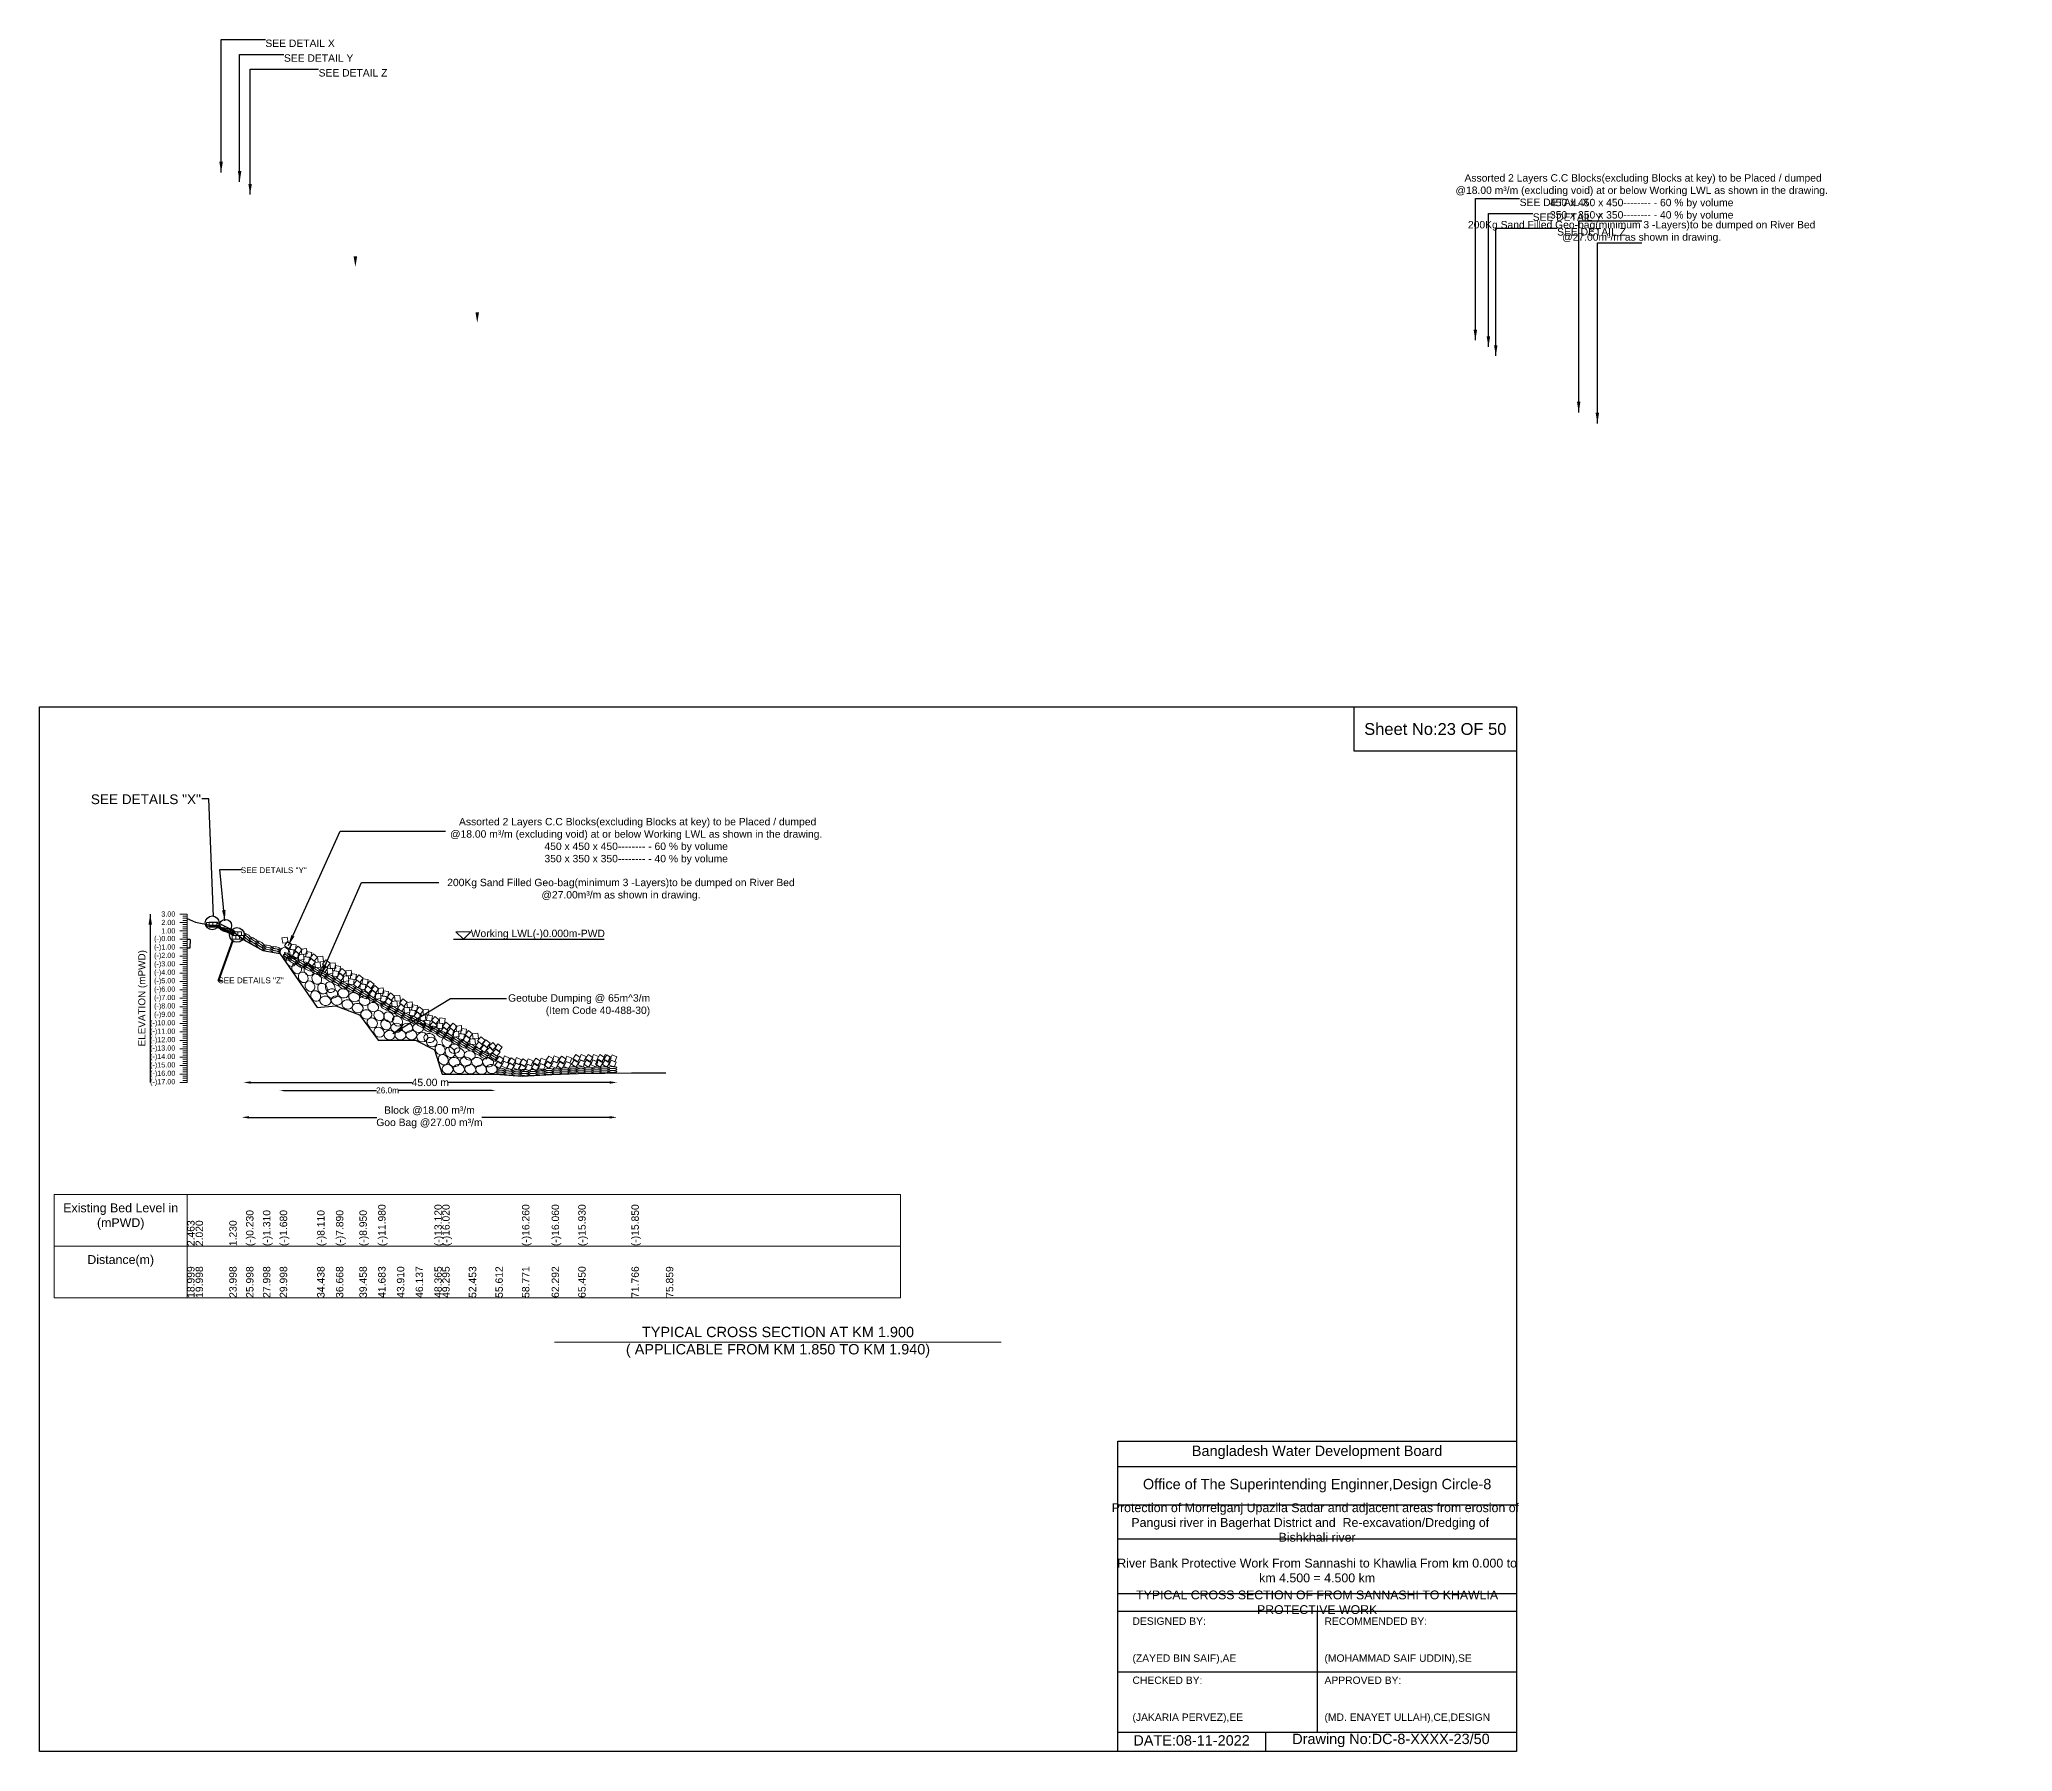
# Model space of a CAD drawing. Header units: inches. Extents: x 89000 to 1304432, y -10828 to 220529.
# Drawn here: x 1205536 to 1218895, y 130523 to 142112 of the extents above; entities that cross this region are included whole.
import ezdxf

# ---------------------------------------------------------------- set-up
doc = ezdxf.new("R2010")
doc.units = ezdxf.units.IN
doc.header["$LTSCALE"] = 7
doc.header["$MEASUREMENT"] = 0
for name, color, linetype, lineweight in [('Cross section Data Border', 7, 'Continuous', 9), ('Cross Section Labels', 7, 'Continuous', 9), ('Existing_Bed_Level for Xsection', 7, 'Continuous', 25), ('Long Section Labels', 7, 'Continuous', 9)]:
    doc.layers.add(name, color=color, linetype=linetype, lineweight=lineweight)
doc.styles.get("Standard").update_dxf_attribs({"font": 'arial.ttf'})
doc.dimstyles.new('Appron Lebeling Style', dxfattribs={"dimtxt": 50, "dimasz": 50, "dimexe": 0.18, "dimexo": 0.0625, "dimgap": 0.09, "dimtad": 0, "dimtih": 1, "dimtoh": 1, "dimdec": 4, "dimzin": 0, "dimdsep": 46, "dimtxsty": 'Standard', "dimcen": 0.09, "dimse1": 1, "dimse2": 1, "dimadec": 0, "dimazin": 0, "dimtfac": 1, "dimtdec": 4, "dimtofl": 0, "dimtmove": 0, "dimatfit": 3, "dimfxl": 1, "dimtolj": 1, "dimtzin": 0, "dimarcsym": 0})
doc.dimstyles.get("Standard").update_dxf_attribs({"dimtxt": 0.18, "dimasz": 0.18, "dimexe": 0.18, "dimexo": 0.0625, "dimgap": 0.09, "dimtad": 0, "dimtih": 1, "dimtoh": 1, "dimdec": 4, "dimzin": 0, "dimdsep": 46, "dimtxsty": 'Standard', "dimcen": 0.09, "dimadec": 0, "dimazin": 0, "dimtfac": 1, "dimtdec": 4, "dimtofl": 0, "dimtmove": 0, "dimatfit": 3, "dimfxl": 1, "dimtolj": 1, "dimtzin": 0, "dimarcsym": 0})

msp = doc.modelspace()

# ---------------------------------------------------------------- texts
at = {"attachment_point": 5}
for s, insert, char_height in [('Sheet No:23 OF 50', (1214986.443564646, 137444.3837367791), 80), ('Bangladesh Water Development Board', (1214186.443564646, 132548.3837367791), 70), ('Office of The Superintending Enginner,Design Circle-8', (1214186.443564646, 132323.3837367791), 70)]:
    msp.add_mtext(s, dxfattribs=dict(at, insert=insert, char_height=char_height))
at = {"color": 0, "linetype": 'Continuous', "lineweight": -3, "ltscale": 0.5}
for s, insert, char_height, attachment_point in [('SEE DETAILS "X"', (1205884.35612409, 137002.1284832191), 65.82882334469122, 1), ('SEE DETAILS "Y"', (1207346.308861424, 136508.8341751741), 39.49729400681473, 3), ('SEE DETAILS "Z"', (1207190.981249228, 135763.3576222293), 39.49729400681473, 3)]:
    msp.add_mtext(s, dxfattribs=dict(at, insert=insert, char_height=char_height, attachment_point=attachment_point))
for s, insert, char_height, width, attachment_point in [('Protection of Morrelganj Upazila Sadar and adjacent areas from erosion of  Pangusi river in Bagerhat District and  Re-excavation/Dredging of     Bishkhali river', (1214186.443564646, 132073.3837367791), 60, 2800, 5), ('River Bank Protective Work From Sannashi to Khawlia From km 0.000 to km 4.500 = 4.500 km', (1214186.443564646, 131748.3837367791), 60, 2700, 5), ('TYPICAL CROSS SECTION OF FROM SANNASHI TO KHAWLIA PROTECTIVE WORK', (1214186.443564646, 131533.3837367791), 59.57655322351366, 2800, 5), ('DESIGNED BY:^J^J^J(ZAYED BIN SAIF),AE', (1212936.443564646, 131273.3837367791), 50, 1400, 4), ('RECOMMENDED BY:^J^J^J(MOHAMMAD SAIF UDDIN),SE', (1214236.443564646, 131273.3837367791), 50, 1400, 4), ('CHECKED BY:^J^J^J(JAKARIA PERVEZ),EE', (1212936.443564646, 130873.3837367791), 50, 1400, 4), ('APPROVED BY:^J^J^J(MD. ENAYET ULLAH),CE,DESIGN', (1214236.443564646, 130873.3837367791), 50, 1400, 4), ('Drawing No:DC-8-XXXX-23/50', (1214686.443564646, 130598.3837367791), 70, 2200, 5), ('DATE:08-11-2022', (1213336.443564646, 130598.3837367791), 70, 1400, 5)]:
    msp.add_mtext(s, dxfattribs=dict(insert=insert, char_height=char_height, width=width, attachment_point=attachment_point))
at = {"layer": 'Cross section Data Border', "char_height": 60, "width": 800, "attachment_point": 5}
for s, insert in [('Existing Bed Level in (mPWD)', (1206086.443564646, 134144.3837367791)), ('Distance(m)', (1206086.443564646, 133844.3837367791))]:
    msp.add_mtext(s, dxfattribs=dict(at, insert=insert))
at = {"layer": 'Cross Section Labels'}
for s, insert, char_height, attachment_point in [('SEE DETAIL X', (1207066.153529244, 142111.4671480036), 50, 1), ('SEE DETAIL Y', (1207191.703529245, 142011.4671480036), 50, 1), ('SEE DETAIL Z', (1207426.603529245, 141911.4671480036), 50, 1), (' Assorted 2 Layers C.C Blocks(excluding Blocks at key) to be Placed / dumped^J@18.00 m³/m (excluding void) at or below Working LWL as shown in the drawing.^J450 x 450 x 450-------- - 60 % by volume^J350 x 350 x 350-------- - 40 % by volume', (1216383.74973431, 140885.057448208), 50, 8), ('SEE DETAIL X', (1215557.769685941, 141035.057448208), 50, 1), ('SEE DETAIL Y', (1215646.119685941, 140935.057448208), 50, 1), ('200Kg Sand Filled Geo-bag(minimum 3 -Layers)to be dumped on River Bed^J@27.00m³/m as shown in drawing.', (1216383.74973431, 140735.057448208), 50, 8), ('SEE DETAIL Z', (1215811.419685941, 140835.057448208), 50, 1), (' Assorted 2 Layers C.C Blocks(excluding Blocks at key) to be Placed / dumped^J@18.00 m³/m (excluding void) at or below Working LWL as shown in the drawing.^J450 x 450 x 450-------- - 60 % by volume^J350 x 350 x 350-------- - 40 % by volume', (1209576.439483849, 136842.6736180291), 50, 2), ('200Kg Sand Filled Geo-bag(minimum 3 -Layers)to be dumped on River Bed^J@27.00m³/m as shown in drawing.', (1209473.301053363, 136282.5740036089), 50, 8), ('Working LWL(-)0.000m-PWD', (1208456.457943559, 136021.2037367791), 50, 7), ('Geotube Dumping @ 65m^ 3/m\\P(Item Code 40-488-30)', (1209670.918833755, 135500.8029743307), 50, 9), ('TYPICAL CROSS SECTION AT KM 1.900^J( APPLICABLE FROM KM 1.850 TO KM 1.940)', (1210536.443564646, 133294.3837367791), 70, 5)]:
    msp.add_mtext(s, dxfattribs=dict(at, insert=insert, char_height=char_height, attachment_point=attachment_point))
at = {"layer": 'Long Section Labels', "char_height": 35, "attachment_point": 6}
for s, insert in [('3.00', (1206456.443564646, 136192.2037367791)), ('2.00', (1206456.443564646, 136135.2037367791)), ('(-)0.00', (1206456.443564646, 136021.2037367791)), ('(-)1.00', (1206456.443564646, 135964.2037367791)), ('1.00', (1206456.443564646, 136078.2037367791)), ('(-)2.00', (1206456.443564646, 135907.2037367791)), ('(-)3.00', (1206456.443564646, 135850.2037367791)), ('(-)4.00', (1206456.443564646, 135793.2037367791)), ('(-)5.00', (1206456.443564646, 135736.2037367791)), ('(-)6.00', (1206456.443564646, 135679.2037367791)), ('(-)7.00', (1206456.443564646, 135622.2037367791)), ('(-)8.00', (1206456.443564646, 135565.2037367791)), ('(-)10.00', (1206456.443564646, 135451.2037367791)), ('(-)9.00', (1206456.443564646, 135508.2037367791)), ('(-)11.00', (1206456.443564646, 135394.2037367791)), ('(-)12.00', (1206456.443564646, 135337.2037367791)), ('(-)13.00', (1206456.443564646, 135280.2037367791)), ('(-)14.00', (1206456.443564646, 135223.2037367791)), ('(-)15.00', (1206456.443564646, 135166.2037367791)), ('(-)16.00', (1206456.443564646, 135109.2037367791)), ('(-)17.00', (1206456.443564646, 135052.2037367791))]:
    msp.add_mtext(s, dxfattribs=dict(at, insert=insert))
at = {"layer": 'Long Section Labels', "rotation": 90}
for s, insert, char_height, attachment_point in [('ELEVATION (mPWD)', (1206236.443564646, 135622.2037367791), 47.99999999999999, 5), ('2.463', (1206536.443564646, 133944.3837367791), 50, 1), ('2.020', (1206593.441019249, 133944.3837367791), 50, 1), ('1.230', (1206821.425572368, 133944.3837367791), 50, 1), ('(-)0.230', (1206935.41521622, 133944.3837367791), 50, 1), ('(-)1.310', (1207049.404859914, 133944.3837367791), 50, 1), ('(-)1.680', (1207163.399769339, 133944.3837367791), 50, 1), ('(-)8.110', (1207416.513212617, 133944.3837367791), 50, 1), ('(-)7.890', (1207543.611683092, 133944.3837367791), 50, 1), ('(-)8.950', (1207702.646837758, 133944.3837367791), 50, 1), ('(-)11.980', (1207829.480946361, 133944.3837367791), 50, 1), ('(-)11.980', (1207829.480946361, 133944.3837367791), 50, 1), ('(-)11.980', (1207829.480946361, 133944.3837367791), 50, 1), ('(-)13.120', (1208210.327407782, 133944.3837367791), 50, 1), ('(-)16.020', (1208263.323643114, 133944.3837367791), 50, 1), ('(-)16.020', (1208263.323643114, 133944.3837367791), 50, 1), ('(-)16.020', (1208263.323643114, 133944.3837367791), 50, 1), ('(-)16.260', (1208803.470965475, 133944.3837367791), 50, 1), ('(-)16.060', (1209004.188080127, 133944.3837367791), 50, 1), ('(-)15.930', (1209184.168755035, 133944.3837367791), 50, 1), ('(-)15.850', (1209544.201211132, 133944.3837367791), 50, 1), ('(-)15.850', (1209544.201211132, 133944.3837367791), 50, 1), ('18.999', (1206536.443564646, 133594.3837367791), 50, 1), ('19.998', (1206593.441019249, 133594.3837367791), 50, 1), ('23.998', (1206821.425572368, 133594.3837367791), 50, 1), ('25.998', (1206935.41521622, 133594.3837367791), 50, 1), ('27.998', (1207049.404859914, 133594.3837367791), 50, 1), ('29.998', (1207163.399769339, 133594.3837367791), 50, 1), ('34.438', (1207416.513212617, 133594.3837367791), 50, 1), ('34.438', (1207416.513212617, 133594.3837367791), 50, 1), ('34.438', (1207416.513212617, 133594.3837367791), 50, 1), ('36.668', (1207543.611683092, 133594.3837367791), 50, 1), ('39.458', (1207702.646837758, 133594.3837367791), 50, 1), ('41.683', (1207829.480946361, 133594.3837367791), 50, 1), ('43.910', (1207956.378227317, 133594.3837367791), 50, 1), ('46.137', (1208083.329535767, 133594.3837367791), 50, 1), ('48.365', (1208210.327407782, 133594.3837367791), 50, 1), ('49.295', (1208263.323643114, 133594.3837367791), 50, 1), ('52.453', (1208443.348562283, 133594.3837367791), 50, 1), ('55.612', (1208623.399043635, 133594.3837367791), 50, 1), ('58.771', (1208803.470965475, 133594.3837367791), 50, 1), ('62.292', (1209004.188080127, 133594.3837367791), 50, 1), ('65.450', (1209184.168755035, 133594.3837367791), 50, 1), ('71.766', (1209544.201211132, 133594.3837367791), 50, 1), ('75.859', (1209777.472881768, 133594.3837367791), 50, 1)]:
    msp.add_mtext(s, dxfattribs=dict(at, insert=insert, char_height=char_height, attachment_point=attachment_point))

# ---------------------------------------------------------------- blocks, each defined once
blk = doc.blocks.new('*D37')
at = {"layer": 'Cross Section Labels', "color": 0, "lineweight": -2, "transparency": 16777216}
for p, q in [((1206967.457943559, 135052.2037367791), (1208058.632399733, 135052.2037367791)), ((1209396.985491651, 135052.2037367791), (1208305.811035477, 135052.2037367791))]:
    blk.add_line(p, q, dxfattribs=at)
at = {"layer": 'Cross Section Labels', "color": 0, "transparency": 16777216}
for points in [[(1206967.457943559, 135060.5370701124), (1206967.457943559, 135043.8704034458), (1206917.457943559, 135052.2037367791)], [(1209396.985491651, 135060.5370701124), (1209396.985491651, 135043.8704034458), (1209446.985491651, 135052.2037367791)]]:
    blk.add_solid(points, dxfattribs=at)
at = {"layer": 'Defpoints', "color": 0, "transparency": 16777216}
for p in [(1206917.457943559, 136021.2037367791), (1209446.985491651, 135108.0637367791), (1209446.985491651, 135052.2037367791)]:
    blk.add_point(p, dxfattribs=at)
at = {"layer": 'Cross Section Labels', "color": 0, "transparency": 16777216, "insert": (1208182.221717605, 135052.2037367791), "char_height": 50, "attachment_point": 5}
blk.add_mtext('\\A1;45.00 m', dxfattribs=at)
blk = doc.blocks.new('*D97')
at = {"layer": 'Cross Section Labels', "color": 0, "lineweight": -2, "transparency": 16777216}
for p, q in [((1206955.921305277, 134816.2023767447), (1207820.838159719, 134816.2023767447)), ((1209396.985491651, 134816.2023767447), (1208532.068637209, 134816.2023767447))]:
    blk.add_line(p, q, dxfattribs=at)
at = {"layer": 'Cross Section Labels', "color": 0, "transparency": 16777216}
for points in [[(1206955.921305277, 134824.5357100781), (1206955.921305277, 134807.8690434114), (1206905.921305277, 134816.2023767447)], [(1209396.985491651, 134824.5357100781), (1209396.985491651, 134807.8690434114), (1209446.985491651, 134816.2023767447)]]:
    blk.add_solid(points, dxfattribs=at)
at = {"layer": 'Defpoints', "color": 0, "transparency": 16777216}
for p in [(1206905.921305277, 135845.6310848799), (1209446.985491651, 135052.2037367791), (1209446.985491651, 134816.2023767447)]:
    blk.add_point(p, dxfattribs=at)
at = {"layer": 'Cross Section Labels', "color": 0, "transparency": 16777216, "insert": (1208176.453398464, 134816.2023767447), "char_height": 50, "attachment_point": 5}
blk.add_mtext('\\A1;Block @18.00 m³/m ^JGoo Bag @27.00 m³/m ', dxfattribs=at)
blk = doc.blocks.new('*D98')
at = {"layer": 'Cross Section Labels', "color": 0, "lineweight": -2, "transparency": 16777216}
for p, q in [((1206536.506064646, 136021.2037367791), (1206556.60436037, 136021.2037367791)), ((1206556.42436037, 136021.0237367791), (1206556.42436037, 135992.8856399169)), ((1206556.42436037, 135964.3837367791), (1206556.42436037, 135992.5218336413)), ((1206536.506064646, 135964.2037367791), (1206556.60436037, 135964.2037367791))]:
    blk.add_line(p, q, dxfattribs=at)
at = {"layer": 'Cross Section Labels', "color": 0, "transparency": 16777216}
for points in [[(1206556.39436037, 136021.0237367791), (1206556.45436037, 136021.0237367791), (1206556.42436037, 136021.2037367791)], [(1206556.39436037, 135964.3837367791), (1206556.45436037, 135964.3837367791), (1206556.42436037, 135964.2037367791)]]:
    blk.add_solid(points, dxfattribs=at)
at = {"layer": 'Defpoints', "color": 0, "transparency": 16777216}
for p in [(1206536.443564646, 136021.2037367791), (1206536.443564646, 135964.2037367791), (1206556.42436037, 135964.2037367791)]:
    blk.add_point(p, dxfattribs=at)
at = {"layer": 'Cross Section Labels', "color": 0, "transparency": 16777216, "insert": (1206556.42436037, 135992.7037367793), "char_height": 0.18, "attachment_point": 5}
blk.add_mtext('\\A1;57.0000', dxfattribs=at)
blk = doc.blocks.new('*D102')
at = {"layer": 'Cross Section Labels', "color": 0, "lineweight": -2, "transparency": 16777216}
for p, q in [((1207163.399769339, 134998.5296887824), (1207163.399769339, 134998.6471887824)), ((1207188.399769339, 134998.4671887824), (1207818.275300075, 134998.4671887824)), ((1208598.399043635, 134998.4671887824), (1207968.523512899, 134998.4671887824)), ((1208623.399043635, 134998.5296887824), (1208623.399043635, 134998.6471887824))]:
    blk.add_line(p, q, dxfattribs=at)
at = {"layer": 'Cross Section Labels', "color": 0, "transparency": 16777216}
for points in [[(1207188.399769339, 135002.6338554491), (1207188.399769339, 134994.3005221158), (1207163.399769339, 134998.4671887824)], [(1208598.399043635, 135002.6338554491), (1208598.399043635, 134994.3005221158), (1208623.399043635, 134998.4671887824)]]:
    blk.add_solid(points, dxfattribs=at)
at = {"layer": 'Defpoints', "color": 0, "transparency": 16777216}
for p in [(1207163.399769339, 134998.4671887824), (1208623.399043635, 134998.4671887824), (1208623.399043635, 134998.4671887824)]:
    blk.add_point(p, dxfattribs=at)
at = {"layer": 'Cross Section Labels', "color": 0, "transparency": 16777216, "insert": (1207893.399406487, 134998.4671887824), "char_height": 40, "attachment_point": 5}
blk.add_mtext('\\A1;26.0m', dxfattribs=at)

# ---------------------------------------------------------------- dimensions: what is measured, and where the dimension line sits
at = {"layer": 'Cross Section Labels'}
dim = msp.add_linear_dim(base=(1206556.42436037, 135964.2037367791), p1=(1206536.443564646, 136021.2037367791), p2=(1206536.443564646, 135964.2037367791), angle=90, dimstyle='Standard', dxfattribs=at)
dim.commit()
dim.dimension.update_dxf_attribs({"geometry": '*D98', "text_midpoint": (1206556.42436037, 135992.7037367793)})
for base, p1, p2, text, picture, middle in [((1209446.985491651, 135052.2037367791), (1206917.457943559, 136021.2037367791), (1209446.985491651, 135108.0637367791), '45.00 m', '*D37', (1208182.221717605, 135052.2037367791)), ((1209446.985491651, 134816.2023767447), (1206905.921305277, 135845.6310848799), (1209446.985491651, 135052.2037367791), 'Block @18.00 m³/m ^JGoo Bag @27.00 m³/m ', '*D97', (1208176.453398464, 134816.2023767447))]:
    dim = msp.add_linear_dim(base=base, p1=p1, p2=p2, text=text, dimstyle='Appron Lebeling Style', dxfattribs=at)
    dim.commit()
    dim.dimension.update_dxf_attribs({"geometry": picture, "text_midpoint": middle})
dim = msp.add_linear_dim(base=(1208623.399043635, 134998.4671887824), p1=(1207163.399769339, 134998.4671887824), p2=(1208623.399043635, 134998.4671887824), text='26.0m', dimstyle='Standard', override={"dimtxt": 40, "dimasz": 25}, dxfattribs=at)
dim.commit()
dim.dimension.update_dxf_attribs({"geometry": '*D102', "text_midpoint": (1207893.399406487, 134998.4671887824)})

# ---------------------------------------------------------------- linework, layer by layer
for points in [[(1205536.443564646, 137594.3837367791), (1215536.443564646, 137594.3837367791), (1215536.443564646, 130523.3837367791), (1205536.443564646, 130523.3837367791)], [(1214436.443564646, 137594.3837367791), (1215536.443564646, 137594.3837367791), (1215536.443564646, 137294.3837367791), (1214436.443564646, 137294.3837367791)]]:
    msp.add_lwpolyline(points, close=True)
for points in [[(1212836.443564646, 130523.3837367791), (1212836.443564646, 132623.3837367791), (1215536.443564646, 132623.3837367791)], [(1212836.443564646, 132453.3837367791), (1215536.443564646, 132453.3837367791)], [(1212836.443564646, 132193.3837367791), (1215536.443564646, 132193.3837367791)], [(1212836.443564646, 131963.3837367791), (1215536.443564646, 131963.3837367791)], [(1212836.443564646, 131593.3837367791), (1215536.443564646, 131593.3837367791)], [(1212836.443564646, 131473.3837367791), (1215536.443564646, 131473.3837367791)], [(1214186.443564646, 131473.3837367791), (1214186.443564646, 130653.3837367791)], [(1212836.443564646, 131063.3837367791), (1215536.443564646, 131063.3837367791)], [(1212836.443564646, 130653.3837367791), (1215536.443564646, 130653.3837367791)], [(1213836.443564646, 130653.3837367791), (1213836.443564646, 130523.3837367791)]]:
    msp.add_lwpolyline(points)
at = {"color": 0, "linetype": 'Continuous', "lineweight": -3, "ltscale": 0.5}
for centre, radius in [((1206705.922449693, 136132.5454711848), 46.58126995606505), ((1206796.159518941, 136113.8961707328), 41.34842330900421), ((1206873.468854881, 136050.8366345752), 49.46032729291937)]:
    msp.add_circle(centre, radius, dxfattribs=at)
at = {"layer": 'Cross section Data Border'}
msp.add_lwpolyline([(1205636.443564646, 134294.3837367791), (1211366.807758699, 134294.3837367791), (1211366.807758699, 133594.3837367791), (1205636.443564646, 133594.3837367791)], close=True, dxfattribs=at)
for points in [[(1206536.443564646, 134294.3837367791), (1206536.443564646, 133594.3837367791)], [(1205636.443564646, 133944.3837367791), (1211366.807758699, 133944.3837367791)]]:
    msp.add_lwpolyline(points, dxfattribs=at)
at = {"layer": 'Cross Section Labels'}
for p, q in [((1206685.421181143, 136106.7037367791), (1206685.421181143, 136109.5537367791)), ((1207192.10305651, 135883.8811803033), (1207416.513212617, 135558.9337367791)), ((1207416.513212617, 135558.9337367791), (1207543.611683092, 135571.4737367791)), ((1207543.611683092, 135571.4737367791), (1207702.646837758, 135511.0537367791)), ((1207702.646837758, 135511.0537367791), (1207829.480946361, 135338.3437367791)), ((1207829.480946361, 135338.3437367791), (1207956.378227317, 135338.3437367791)), ((1207956.378227317, 135338.3437367791), (1208083.329535767, 135338.3437367791)), ((1208083.329535767, 135338.3437367791), (1208210.327407781, 135273.3637367791)), ((1208210.327407781, 135273.3637367791), (1208263.323643114, 135108.0637367791)), ((1208263.323643114, 135108.0637367791), (1208443.348562283, 135108.0637367791)), ((1208443.348562283, 135108.0637367791), (1208623.399043635, 135108.0637367791)), ((1208623.399043635, 135108.0637367791), (1208765.297964952, 135097.2837260824))]:
    msp.add_line(p, q, dxfattribs=at)
msp.add_lwpolyline([(1208406.457943559, 136021.2037367791), (1208456.457943559, 136071.2037367791), (1208356.457943559, 136071.2037367791)], close=True, dxfattribs=at)
msp.add_lwpolyline([(1209024.443564646, 133294.3837367791), (1210536.443564646, 133294.3837367791), (1212048.443564646, 133294.3837367791)], dxfattribs=at)
for centre, major_axis, ratio in [((1207199.3793796, 135929.0051167804), (19.7542038693006, -31.87509105069518), 0.8367374960736685), ((1207239.861515058, 135873.4408104048), (19.7542038693006, -31.87509105069518), 0.8367374960736685), ((1207277.571571352, 135824.1777997235), (19.7542038693006, -31.87509105069518), 0.8367374960736685), ((1207322.136650686, 135763.866003442), (19.7542038693006, -31.87509105069518), 0.8367374960736685), ((1207360.923163553, 135810.1716831829), (19.7542038693006, -31.87509105069518), 0.8367374960736685), ((1207368.143067957, 135703.5542071605), (19.7542038693006, -31.87509105069518), 0.8367374960736685), ((1207414.047947676, 135752.9332077848), (19.7542038693006, -31.87509105069518), 0.8367374960736685), ((1207452.862534417, 135686.8764395381), (19.7542038693006, -31.87509105069518), 0.8367374960736685), ((1207504.750700141, 135696.4966652415), (19.7542038693006, -31.87509105069518), 0.8367374960736685), ((1207406.957654698, 135637.4974389139), (19.7542038693006, -31.87509105069518), 0.8367374960736685), ((1207472.043588849, 135604.9166505933), (36.59089795666535, -8.207081498614599), 0.8367374960736685), ((1207517.948468568, 135654.2956512176), (36.59089795666535, -8.207081498614599), 0.8367374960736685), ((1207548.238853971, 135606.3521500594), (36.59089795666535, -8.207081498614599), 0.8367374960736685), ((1207594.14373369, 135655.7311506837), (36.59089795666535, -8.207081498614599), 0.8367374960736685), ((1207621.558872797, 135580.5042373674), (36.59089795666535, -8.207081498614599), 0.8367374960736685), ((1207667.463752515, 135629.8832379917), (36.59089795666535, -8.207081498614599), 0.8367374960736685), ((1207690.56726044, 135556.0918241414), (36.59089795666535, -8.207081498614599), 0.8367374960736685), ((1207736.472140159, 135605.4708247657), (36.59089795666535, -8.207081498614599), 0.8367374960736685), ((1207795.415927501, 135562.3909702789), (36.59089795666535, -8.207081498614599), 0.8367374960736685), ((1207749.511047782, 135513.0119696546), (36.59089795666535, -8.207081498614599), 0.8367374960736685), ((1207789.676741791, 135455.5162941731), (27.88050678034739, -25.07842382748569), 0.8367374960736685), ((1207835.58162151, 135504.8952947974), (27.88050678034739, -25.07842382748569), 0.8367374960736685), ((1207881.585562255, 135441.7115082168), (27.88050678034739, -25.07842382748569), 0.8367374960736685), ((1207901.642943612, 135495.6478230989), (27.88050678034739, -25.07842382748569), 0.8367374960736685), ((1207952.676004559, 135422.4263650294), (37.49012323170439, -0.8606161000225161), 0.8367374960736687), ((1207960.26973567, 135467.909373472), (27.88050678034739, -25.07842382748569), 0.8367374960736685), ((1208025.877150152, 135421.9286987781), (37.49012323170439, -0.8606161000225161), 0.8367374960736687), ((1208100.571640721, 135422.4263650294), (37.49012323170439, -0.8606161000225161), 0.8367374960736687), ((1207835.680682536, 135392.3325075925), (27.88050678034739, -25.07842382748569), 0.8367374960736685), ((1207906.77112484, 135373.0473644051), (37.49012323170439, -0.8606161000225161), 0.8367374960736687), ((1207979.972270434, 135372.5496981538), (37.49012323170439, -0.8606161000225161), 0.8367374960736687), ((1208054.666761003, 135373.0473644051), (37.49012323170439, -0.8606161000225161), 0.8367374960736687), ((1208128.469702333, 135358.7518517668), (37.49012323170439, -0.8606161000225161), 0.8367374960736687), ((1208176.393910898, 135353.1767816512), (37.08632781557893, -5.554663730183376), 0.8367374960736687), ((1208192.347693953, 135325.6829172357), (35.22206812039258, -12.87073880250948), 0.8367374960736687), ((1208294.499915656, 135324.3610197419), (21.6945518861418, -30.58752063275969), 0.8367374960736687), ((1208248.595035937, 135274.9820191176), (21.6945518861418, -30.58752063275969), 0.8367374960736687), ((1208270.561818582, 135206.3407570118), (21.6945518861418, -30.58752063275969), 0.8367374960736687), ((1208316.466698301, 135255.7197576361), (21.6945518861418, -30.58752063275969), 0.8367374960736687), ((1208345.013113822, 135191.1665894965), (37.08632781557893, -5.554663730183376), 0.8367374960736687), ((1208345.364780467, 135280.2567794242), (37.08632781557893, -5.554663730183376), 0.8367374960736687), ((1208378.374134043, 135252.1611398421), (27.88050678034739, -25.07842382748569), 0.8367374960736685), ((1208422.468930508, 135193.4090617287), (37.08632781557893, -5.554663730183376), 0.8367374960736687), ((1208449.537356021, 135235.1941908684), (37.08632781557893, -5.554663730183376), 0.8367374960736687), ((1208498.802881067, 135191.1665894965), (37.08632781557893, -5.554663730183376), 0.8367374960736687), ((1208573.549378675, 135188.9607978447), (37.08632781557893, -5.554663730183376), 0.8367374960736687), ((1208299.108234104, 135141.7875888722), (37.08632781557893, -5.554663730183376), 0.8367374960736687), ((1208376.564050789, 135144.0300611044), (37.08632781557893, -5.554663730183376), 0.8367374960736687), ((1208452.898001348, 135141.7875888722), (37.08632781557893, -5.554663730183376), 0.8367374960736687), ((1208527.644498956, 135139.5817972204), (37.08632781557893, -5.554663730183376), 0.8367374960736687), ((1208597.254682336, 135143.5551962949), (37.08632781557893, -5.554663730183376), 0.8367374960736687)]:
    msp.add_ellipse(centre, major_axis=major_axis, ratio=ratio, dxfattribs=at)
for points in [[(1207687.352850032, 140643.8225480036), (1207675.352850032, 140571.8225480036), (1207663.352850032, 140643.8225480036)], [(1208512.331115633, 140265.1392234841), (1208500.331115633, 140193.1392234841), (1208488.331115633, 140265.1392234841)]]:
    msp.add_solid(points, dxfattribs=at)
at = {"layer": 'Existing_Bed_Level for Xsection'}
for points in [[(1206536.443564646, 136161.5947367791), (1206593.441019249, 136136.3437367791), (1206821.425572368, 136091.3137367791), (1206935.41521622, 136008.0937367791), (1207049.404859914, 135946.5337367791), (1207163.399769339, 135925.4437367791), (1207416.513212617, 135558.9337367791), (1207543.611683092, 135571.4737367791), (1207543.611683092, 135571.4737367791), (1207543.611683092, 135571.4737367791), (1207702.646837758, 135511.0537367791), (1207829.480946361, 135338.3437367791), (1207956.378227317, 135338.3437367791), (1208083.329535767, 135338.3437367791), (1208210.327407782, 135273.3637367791), (1208263.323643114, 135108.0637367791), (1208443.348562283, 135108.0637367791), (1208623.399043635, 135108.0637367791), (1208803.470965475, 135094.3837367791), (1209004.188080127, 135105.7837367791), (1209184.168755035, 135113.1937367791), (1209544.201211132, 135117.7537367791), (1209777.472881768, 135117.7537367791)], [(1206856.563238593, 136077.3010892622), (1206744.368533626, 136133.3984417452), (1206740.757943559, 136135.2037367791), (1206736.721181143, 136135.2037367791), (1206685.421181143, 136135.2037367791)], [(1206685.421181143, 136118.1037367791), (1206736.721181143, 136118.1037367791), (1206853.332943559, 136059.7978555715)], [(1206685.421181143, 136112.4037367791), (1206735.375593672, 136112.4037367791), (1206853.332943559, 136053.4250618356)], [(1206685.421181143, 136106.7037367791), (1206734.0300062, 136106.7037367791), (1206853.332943559, 136047.0522680997)], [(1208339.267756721, 136021.2037367791), (1209360.073223231, 136021.2037367791)]]:
    msp.add_lwpolyline(points, dxfattribs=at)
at = {"layer": 'Long Section Labels'}
for points in [[(1206536.443564646, 136192.2037367791), (1206486.443564646, 136192.2037367791)], [(1206536.443564646, 136135.2037367791), (1206486.443564646, 136135.2037367791)], [(1206536.443564646, 136177.9537367791), (1206506.443564646, 136177.9537367791)], [(1206536.443564646, 136163.7037367791), (1206506.443564646, 136163.7037367791)], [(1206536.443564646, 136149.4537367791), (1206506.443564646, 136149.4537367791)], [(1206536.443564646, 136120.9537367791), (1206506.443564646, 136120.9537367791)], [(1206536.443564646, 135052.2037367791), (1206536.443564646, 135109.2037367791), (1206536.443564646, 135166.2037367791), (1206536.443564646, 135223.2037367791), (1206536.443564646, 135280.2037367791), (1206536.443564646, 135337.2037367791), (1206536.443564646, 135394.2037367791), (1206536.443564646, 135451.2037367791), (1206536.443564646, 135508.2037367791), (1206536.443564646, 135565.2037367791), (1206536.443564646, 135622.2037367791), (1206536.443564646, 135679.2037367791), (1206536.443564646, 135736.2037367791), (1206536.443564646, 135793.2037367791), (1206536.443564646, 135850.2037367791), (1206536.443564646, 135907.2037367791), (1206536.443564646, 135964.2037367791), (1206536.443564646, 136021.2037367791), (1206536.443564646, 136078.2037367791), (1206536.443564646, 136135.2037367791), (1206536.443564646, 136192.2037367791)], [(1206536.443564646, 136078.2037367791), (1206486.443564646, 136078.2037367791)], [(1206536.443564646, 136021.2037367791), (1206486.443564646, 136021.2037367791)], [(1206536.443564646, 136106.7037367791), (1206506.443564646, 136106.7037367791)], [(1206536.443564646, 136092.4537367791), (1206506.443564646, 136092.4537367791)], [(1206536.443564646, 136063.9537367791), (1206506.443564646, 136063.9537367791)], [(1206536.443564646, 136049.7037367791), (1206506.443564646, 136049.7037367791)], [(1206536.443564646, 136035.4537367791), (1206506.443564646, 136035.4537367791)], [(1206536.443564646, 136006.9537367791), (1206506.443564646, 136006.9537367791)], [(1206536.443564646, 135992.7037367791), (1206506.443564646, 135992.7037367791)], [(1206536.443564646, 135964.2037367791), (1206486.443564646, 135964.2037367791)], [(1206536.443564646, 135907.2037367791), (1206486.443564646, 135907.2037367791)], [(1206536.443564646, 135978.4537367791), (1206506.443564646, 135978.4537367791)], [(1206536.443564646, 135949.9537367791), (1206506.443564646, 135949.9537367791)], [(1206536.443564646, 135935.7037367791), (1206506.443564646, 135935.7037367791)], [(1206536.443564646, 135921.4537367791), (1206506.443564646, 135921.4537367791)], [(1206536.443564646, 135892.9537367791), (1206506.443564646, 135892.9537367791)], [(1206536.443564646, 135878.7037367791), (1206506.443564646, 135878.7037367791)], [(1206536.443564646, 135864.4537367791), (1206506.443564646, 135864.4537367791)], [(1206536.443564646, 135850.2037367791), (1206486.443564646, 135850.2037367791)], [(1206536.443564646, 135793.2037367791), (1206486.443564646, 135793.2037367791)], [(1206536.443564646, 135736.2037367791), (1206486.443564646, 135736.2037367791)], [(1206536.443564646, 135835.9537367791), (1206506.443564646, 135835.9537367791)], [(1206536.443564646, 135821.7037367791), (1206506.443564646, 135821.7037367791)], [(1206536.443564646, 135807.4537367791), (1206506.443564646, 135807.4537367791)], [(1206536.443564646, 135778.9537367791), (1206506.443564646, 135778.9537367791)], [(1206536.443564646, 135764.7037367791), (1206506.443564646, 135764.7037367791)], [(1206536.443564646, 135750.4537367791), (1206506.443564646, 135750.4537367791)], [(1206536.443564646, 135721.9537367791), (1206506.443564646, 135721.9537367791)], [(1206536.443564646, 135679.2037367791), (1206486.443564646, 135679.2037367791)], [(1206536.443564646, 135622.2037367791), (1206486.443564646, 135622.2037367791)], [(1206536.443564646, 135707.7037367791), (1206506.443564646, 135707.7037367791)], [(1206536.443564646, 135693.4537367791), (1206506.443564646, 135693.4537367791)], [(1206536.443564646, 135664.9537367791), (1206506.443564646, 135664.9537367791)], [(1206536.443564646, 135650.7037367791), (1206506.443564646, 135650.7037367791)], [(1206536.443564646, 135636.4537367791), (1206506.443564646, 135636.4537367791)], [(1206536.443564646, 135607.9537367791), (1206506.443564646, 135607.9537367791)], [(1206536.443564646, 135593.7037367791), (1206506.443564646, 135593.7037367791)], [(1206536.443564646, 135565.2037367791), (1206486.443564646, 135565.2037367791)], [(1206536.443564646, 135508.2037367791), (1206486.443564646, 135508.2037367791)], [(1206536.443564646, 135451.2037367791), (1206486.443564646, 135451.2037367791)], [(1206536.443564646, 135579.4537367791), (1206506.443564646, 135579.4537367791)], [(1206536.443564646, 135550.9537367791), (1206506.443564646, 135550.9537367791)], [(1206536.443564646, 135536.7037367791), (1206506.443564646, 135536.7037367791)], [(1206536.443564646, 135522.4537367791), (1206506.443564646, 135522.4537367791)], [(1206536.443564646, 135493.9537367791), (1206506.443564646, 135493.9537367791)], [(1206536.443564646, 135479.7037367791), (1206506.443564646, 135479.7037367791)], [(1206536.443564646, 135465.4537367791), (1206506.443564646, 135465.4537367791)], [(1206536.443564646, 135394.2037367791), (1206486.443564646, 135394.2037367791)], [(1206536.443564646, 135337.2037367791), (1206486.443564646, 135337.2037367791)], [(1206536.443564646, 135436.9537367791), (1206506.443564646, 135436.9537367791)], [(1206536.443564646, 135422.7037367791), (1206506.443564646, 135422.7037367791)], [(1206536.443564646, 135408.4537367791), (1206506.443564646, 135408.4537367791)], [(1206536.443564646, 135379.9537367791), (1206506.443564646, 135379.9537367791)], [(1206536.443564646, 135365.7037367791), (1206506.443564646, 135365.7037367791)], [(1206536.443564646, 135351.4537367791), (1206506.443564646, 135351.4537367791)], [(1206536.443564646, 135322.9537367791), (1206506.443564646, 135322.9537367791)], [(1206536.443564646, 135280.2037367791), (1206486.443564646, 135280.2037367791)], [(1206536.443564646, 135223.2037367791), (1206486.443564646, 135223.2037367791)], [(1206536.443564646, 135308.7037367791), (1206506.443564646, 135308.7037367791)], [(1206536.443564646, 135294.4537367791), (1206506.443564646, 135294.4537367791)], [(1206536.443564646, 135265.9537367791), (1206506.443564646, 135265.9537367791)], [(1206536.443564646, 135251.7037367791), (1206506.443564646, 135251.7037367791)], [(1206536.443564646, 135237.4537367791), (1206506.443564646, 135237.4537367791)], [(1206536.443564646, 135208.9537367791), (1206506.443564646, 135208.9537367791)], [(1206536.443564646, 135194.7037367791), (1206506.443564646, 135194.7037367791)], [(1206536.443564646, 135166.2037367791), (1206486.443564646, 135166.2037367791)], [(1206536.443564646, 135109.2037367791), (1206486.443564646, 135109.2037367791)], [(1206536.443564646, 135052.2037367791), (1206486.443564646, 135052.2037367791)], [(1206536.443564646, 135180.4537367791), (1206506.443564646, 135180.4537367791)], [(1206536.443564646, 135151.9537367791), (1206506.443564646, 135151.9537367791)], [(1206536.443564646, 135137.7037367791), (1206506.443564646, 135137.7037367791)], [(1206536.443564646, 135123.4537367791), (1206506.443564646, 135123.4537367791)], [(1206536.443564646, 135094.9537367791), (1206506.443564646, 135094.9537367791)], [(1206536.443564646, 135080.7037367791), (1206506.443564646, 135080.7037367791)], [(1206536.443564646, 135066.4537367791), (1206506.443564646, 135066.4537367791)]]:
    msp.add_lwpolyline(points, dxfattribs=at)
for points in [[(1206685.421181143, 136135.2037367791), (1206668.321181143, 136135.2037367791), (1206668.321181143, 136109.5537367791), (1206685.421181143, 136109.5537367791)], [(1206711.071181143, 136135.2037367791), (1206685.421181143, 136135.2037367791), (1206685.421181143, 136118.1037367791), (1206711.071181143, 136118.1037367791)], [(1206736.721181143, 136135.2037367791), (1206711.071181143, 136135.2037367791), (1206711.071181143, 136118.1037367791), (1206736.721181143, 136118.1037367791)], [(1206767.310591076, 136121.9274130206), (1206744.368533626, 136133.3984417452), (1206736.721181143, 136118.1037367791), (1206759.663238592, 136106.6327080545)], [(1206790.252648525, 136110.4563842961), (1206767.310591076, 136121.9274130206), (1206759.663238592, 136106.6327080545), (1206782.605296042, 136095.16167933)], [(1206813.194705974, 136098.9853555714), (1206790.252648525, 136110.456384296), (1206782.605296042, 136095.1616793299), (1206805.547353491, 136083.6906506053)], [(1206836.136763423, 136087.5143268469), (1206813.194705974, 136098.9853555715), (1206805.547353491, 136083.6906506054), (1206828.48941094, 136072.2196218808)], [(1206859.078820872, 136076.0432981223), (1206836.136763423, 136087.5143268469), (1206828.48941094, 136072.2196218808), (1206851.431468389, 136060.7485931562)], [(1206866.157943559, 136046.8537367791), (1206840.507943559, 136046.8537367791), (1206840.507943559, 136021.2037367791), (1206866.157943559, 136021.2037367791)], [(1206878.982943559, 136072.5037367791), (1206853.332943559, 136072.5037367791), (1206853.332943559, 136046.8537367791), (1206878.982943559, 136046.8537367791)], [(1206891.807943559, 136046.8537367791), (1206866.157943559, 136046.8537367791), (1206866.157943559, 136021.2037367791), (1206891.807943559, 136021.2037367791)], [(1206904.632943559, 136072.5037367791), (1206878.982943559, 136072.5037367791), (1206878.982943559, 136046.8537367791), (1206904.632943559, 136046.8537367791)], [(1206917.457943559, 136046.8537367791), (1206891.807943559, 136046.8537367791), (1206891.807943559, 136021.2037367791), (1206917.457943559, 136021.2037367791)], [(1207219.420996669, 136000.5329314147), (1207213.692477745, 136036.5299670001), (1207177.69544216, 136030.8014480765), (1207183.423961083, 135994.8044124911)], [(1207245.462590191, 135985.5007122291), (1207215.966691907, 136006.9155315013), (1207194.551872635, 135977.4196332181), (1207224.047770918, 135956.0048139458)], [(1207274.131271095, 135983.0239330551), (1207238.05589305, 135988.2363795962), (1207232.843446509, 135952.1610015517), (1207268.918824554, 135946.9485550106)], [(1207259.752719836, 135949.529757984), (1207223.677341791, 135954.7422045251), (1207218.46489525, 135918.6668264806), (1207254.540273295, 135913.4543799394)], [(1207299.945971316, 135917.9727667703), (1207271.319051386, 135940.5360545477), (1207248.755763609, 135911.9091346178), (1207277.382683539, 135889.3458468404)], [(1207314.324522575, 135951.4669418415), (1207285.697602645, 135974.0302296189), (1207263.134314868, 135945.403309689), (1207291.761234798, 135922.8400219115)], [(1207323.807754801, 135920.7983344785), (1207287.60910749, 135916.5251117022), (1207291.882330267, 135880.3264643918), (1207328.080977577, 135884.5996871681)], [(1207343.655587006, 135958.0866749296), (1207307.456939696, 135953.8134521532), (1207311.730162472, 135917.6148048428), (1207347.928809782, 135921.8880276192)], [(1207365.350916574, 135899.3020842815), (1207329.27553853, 135904.5145308227), (1207324.063091989, 135868.4391527782), (1207360.138470033, 135863.226706237)], [(1207379.729467833, 135932.7962593527), (1207343.654089789, 135938.0087058938), (1207338.441643248, 135901.9333278493), (1207374.517021292, 135896.7208813082)], [(1207405.544168055, 135867.7450930679), (1207376.917248125, 135890.3083808453), (1207354.353960347, 135861.6814609154), (1207382.980880277, 135839.118173138)], [(1207419.922719314, 135901.2392681391), (1207391.295799384, 135923.8025559165), (1207368.732511606, 135895.1756359866), (1207397.359431536, 135872.6123482091)], [(1207435.92772715, 135869.2684800969), (1207399.72907984, 135864.9952573205), (1207404.002302616, 135828.7966100101), (1207440.200949927, 135833.0698327865)], [(1207455.775559356, 135906.5568205479), (1207419.576912045, 135902.2835977715), (1207423.850134822, 135866.0849504611), (1207460.048782132, 135870.3581732375)], [(1207504.079148516, 135859.6286764319), (1207475.452228586, 135882.1919642093), (1207452.888940809, 135853.5650442794), (1207481.515860739, 135831.001756502)], [(1207539.278930865, 135862.9922531785), (1207503.080283555, 135858.7190304021), (1207507.353506332, 135822.5203830917), (1207543.552153642, 135826.7936058681)], [(1207489.700597257, 135826.1345013607), (1207461.073677327, 135848.6977891381), (1207438.51038955, 135820.0708692082), (1207467.13730948, 135797.5075814309)], [(1207519.43109866, 135825.7039127274), (1207483.23245135, 135821.4306899511), (1207487.505674126, 135785.2320426407), (1207523.704321437, 135789.505265417)], [(1207560.974260434, 135804.2076625304), (1207524.898882389, 135809.4201090716), (1207519.686435848, 135773.3447310271), (1207555.761813893, 135768.1322844859)], [(1207575.352811693, 135837.7018376016), (1207539.277433648, 135842.9142841427), (1207534.064987107, 135806.8389060982), (1207570.140365152, 135801.6264595571)], [(1207598.257594258, 135768.6524880664), (1207569.630674328, 135791.2157758437), (1207547.067386551, 135762.5888559139), (1207575.694306481, 135740.0255681365)], [(1207612.636145517, 135802.1466631375), (1207584.009225587, 135824.709950915), (1207561.44593781, 135796.083030985), (1207590.07285774, 135773.5197432076)], [(1207626.763154772, 135775.476239025), (1207590.564507461, 135771.2030162487), (1207594.837730238, 135735.0043689383), (1207631.036377548, 135739.2775917146)], [(1207646.610986977, 135812.7645794761), (1207610.412339667, 135808.4913566997), (1207614.685562443, 135772.2927093893), (1207650.884209753, 135776.5659321657)], [(1207667.836326238, 135750.1939407815), (1207631.760948193, 135755.4063873227), (1207626.548501652, 135719.3310092781), (1207662.623879697, 135714.118562737)], [(1207682.214877497, 135783.6881158526), (1207646.139499452, 135788.9005623938), (1207640.927052911, 135752.8251843493), (1207677.002430956, 135747.6127378081)], [(1207713.574407185, 135721.1546398099), (1207684.947487256, 135743.7179275872), (1207662.384199478, 135715.0910076574), (1207691.011119408, 135692.52771988)], [(1207727.449523134, 135757.1658004798), (1207698.822603204, 135779.7290882572), (1207676.259315427, 135751.1021683273), (1207704.886235357, 135728.5388805498)], [(1207746.852786538, 135715.853153224), (1207710.777408493, 135721.0655997651), (1207705.564961952, 135684.9902217206), (1207741.640339997, 135679.7777751794)], [(1207761.231337797, 135749.3473282951), (1207725.155959752, 135754.5597748362), (1207719.943513211, 135718.4843967917), (1207756.018891256, 135713.2719502506)], [(1207801.424589277, 135717.7903370815), (1207772.797669347, 135740.3536248589), (1207750.23438157, 135711.726704929), (1207778.8613015, 135689.1634171515)], [(1207787.046038018, 135684.2961620103), (1207758.419118088, 135706.8594497877), (1207735.855830311, 135678.2325298578), (1207764.482750241, 135655.6692420804)], [(1207820.763881968, 135653.3926241031), (1207792.136962038, 135675.9559118805), (1207769.573674261, 135647.3289919506), (1207798.200594191, 135624.7657041733)], [(1207835.142433227, 135686.8867991743), (1207806.515513297, 135709.4500869517), (1207783.95222552, 135680.8231670218), (1207812.579145449, 135658.2598792444)], [(1207844.625665452, 135656.2181918114), (1207808.427018142, 135651.944969035), (1207812.700240918, 135615.7463217246), (1207848.898888229, 135620.019544501)], [(1207864.473497658, 135693.5065322624), (1207828.274850347, 135689.2333094861), (1207832.548073124, 135653.0346621757), (1207868.746720434, 135657.307884952)], [(1207886.168827226, 135634.7219416144), (1207850.093449181, 135639.9343881556), (1207844.88100264, 135603.859010111), (1207880.956380685, 135598.6465635698)], [(1207900.547378485, 135668.2161166855), (1207864.47200044, 135673.4285632267), (1207859.259553899, 135637.3531851821), (1207895.334931944, 135632.140738641)], [(1207926.362078706, 135603.1649504007), (1207897.735158776, 135625.7282381781), (1207875.171870999, 135597.1013182482), (1207903.798790929, 135574.5380304709)], [(1207940.740629965, 135636.6591254719), (1207912.113710035, 135659.2224132493), (1207889.550422258, 135630.5954933194), (1207918.177342188, 135608.032205542)], [(1207956.745637802, 135604.6883374297), (1207920.546990492, 135600.4151146533), (1207924.820213268, 135564.2164673429), (1207961.018860578, 135568.4896901193)], [(1207976.593470007, 135641.9766778807), (1207940.394822697, 135637.7034551044), (1207944.668045473, 135601.504807794), (1207980.866692784, 135605.7780305703)], [(1208024.897059168, 135595.0485337647), (1207996.270139238, 135617.6118215421), (1207973.706851461, 135588.9849016122), (1208002.333771391, 135566.4216138348)], [(1208060.096841517, 135598.4121105113), (1208023.898194207, 135594.138887735), (1208028.171416983, 135557.9402404246), (1208064.370064294, 135562.2134632009)], [(1208010.518507909, 135561.5543586936), (1207981.891587979, 135584.1176464709), (1207959.328300202, 135555.4907265411), (1207987.955220132, 135532.9274387637)], [(1208040.249009312, 135561.1237700603), (1208004.050362002, 135556.8505472839), (1208008.323584778, 135520.6518999735), (1208044.522232088, 135524.9251227499)], [(1208081.792171085, 135539.6275198633), (1208045.716793041, 135544.8399664045), (1208040.5043465, 135508.7645883599), (1208076.579724544, 135503.5521418187)], [(1208096.170722344, 135573.1216949344), (1208060.0953443, 135578.3341414756), (1208054.882897759, 135542.258763431), (1208090.958275803, 135537.0463168899)], [(1208121.985422566, 135508.0705286496), (1208093.358502636, 135530.633816427), (1208070.795214859, 135502.0068964971), (1208099.422134788, 135479.4436087198)], [(1208136.363973825, 135541.5647037208), (1208107.737053895, 135564.1279914982), (1208085.173766118, 135535.5010715683), (1208113.800686047, 135512.9377837909)], [(1208147.581065423, 135510.8960963579), (1208111.382418113, 135506.6228735815), (1208115.655640889, 135470.4242262711), (1208151.8542882, 135474.6974490475)], [(1208167.428897629, 135548.1844368089), (1208131.230250318, 135543.9112140326), (1208135.503473095, 135507.7125667222), (1208171.702120405, 135511.9857894985)], [(1208182.554554178, 135469.7747270032), (1208146.479176133, 135474.9871735443), (1208141.266729592, 135438.9117954998), (1208177.342107637, 135433.6993489586)], [(1208196.933105437, 135503.2689020743), (1208160.857727392, 135508.4813486154), (1208155.645280851, 135472.4059705709), (1208191.720658896, 135467.1935240298)], [(1208228.292635125, 135440.7354260315), (1208199.665715195, 135463.2987138089), (1208177.102427418, 135434.671793879), (1208205.729347348, 135412.1085061017)], [(1208242.167751074, 135476.7465867014), (1208213.540831144, 135499.3098744788), (1208190.977543366, 135470.6829545489), (1208219.604463296, 135448.1196667715)], [(1208267.670697189, 135451.2730105568), (1208231.595319145, 135456.485457098), (1208226.382872604, 135420.4100790534), (1208262.458250648, 135415.1976325123)], [(1208283.255473197, 135484.9973343385), (1208247.180095152, 135490.2097808796), (1208241.967648611, 135454.1344028351), (1208278.043026655, 135448.9219562939)], [(1208316.142817217, 135437.3711233031), (1208287.515897287, 135459.9344110806), (1208264.952609509, 135431.3074911506), (1208293.579529439, 135408.7442033732)], [(1208363.275998248, 135430.9159874271), (1208334.649078319, 135453.4792752045), (1208312.085790541, 135424.8523552745), (1208340.712710471, 135402.2890674971)], [(1208301.764265958, 135403.876948232), (1208273.137346028, 135426.4402360093), (1208250.574058251, 135397.8133160795), (1208279.20097818, 135375.2500283021)], [(1208348.89744699, 135397.4218123559), (1208320.27052706, 135419.9851001333), (1208297.707239282, 135391.3581802034), (1208326.334159212, 135368.794892426)], [(1208372.759230474, 135400.2473800641), (1208336.560583164, 135395.9741572878), (1208340.83380594, 135359.7755099774), (1208377.03245325, 135364.0487327537)], [(1208392.607062679, 135437.5357205152), (1208356.408415369, 135433.2624977388), (1208360.681638145, 135397.0638504284), (1208396.880285456, 135401.3370732047)], [(1208414.302392248, 135378.7511298671), (1208378.227014203, 135383.9635764083), (1208373.014567662, 135347.8881983638), (1208409.089945707, 135342.6757518226)], [(1208428.680943507, 135412.2453049383), (1208392.605565462, 135417.4577514794), (1208387.393118921, 135381.3823734349), (1208423.468496965, 135376.1699268938)], [(1208454.495643728, 135347.1941386535), (1208425.868723798, 135369.7574264308), (1208403.305436021, 135341.130506501), (1208431.932355951, 135318.5672187236)], [(1208468.874194987, 135380.6883137246), (1208440.247275057, 135403.2516015021), (1208417.68398728, 135374.6246815721), (1208446.31090721, 135352.0613937947)], [(1208484.879202824, 135348.7175256824), (1208448.680555513, 135344.4443029061), (1208452.95377829, 135308.2456555957), (1208489.1524256, 135312.518878372)], [(1208504.727035029, 135386.0058661335), (1208468.528387719, 135381.7326433571), (1208472.801610495, 135345.5339960467), (1208509.000257805, 135349.8072188231)], [(1208538.652072931, 135305.5835469463), (1208510.025153001, 135328.1468347237), (1208487.461865223, 135299.5199147938), (1208516.088785153, 135276.9566270165)], [(1208553.03062419, 135339.0777220175), (1208524.40370426, 135361.6410097949), (1208501.840416482, 135333.014089865), (1208530.467336412, 135310.4508020876)], [(1208587.336396089, 135318.0892189255), (1208558.709476159, 135340.6525067029), (1208536.146188382, 135312.025586773), (1208564.773108311, 135289.4622989956)], [(1208605.558978174, 135322.2422018159), (1208578.420784964, 135297.9086659177), (1208602.754320862, 135270.770472708), (1208629.892514072, 135295.1040086062)], [(1208572.95784483, 135284.5950438544), (1208544.3309249, 135307.1583316317), (1208521.767637123, 135278.5314117018), (1208550.394557053, 135255.9681239245)], [(1208587.685892453, 135291.8915000529), (1208560.547699243, 135267.5579641547), (1208584.881235142, 135240.4197709449), (1208612.019428351, 135264.7533068431)], [(1208655.0150462, 135257.9738648753), (1208626.38812627, 135280.5371526527), (1208603.824838493, 135251.9102327228), (1208632.451758423, 135229.3469449454)], [(1208669.393597459, 135291.4680399465), (1208640.766677529, 135314.0313277239), (1208618.203389752, 135285.4044077939), (1208646.830309682, 135262.8411200165)], [(1208639.589041487, 135196.8645748649), (1208619.675802186, 135166.3348287059), (1208650.205548345, 135146.4215894048), (1208670.118787646, 135176.9513355639)], [(1208648.995264359, 135230.8076929008), (1208629.082025058, 135200.2779467417), (1208659.611771217, 135180.3647074406), (1208679.525010518, 135210.8944535997)], [(1208713.403674919, 135181.5341863598), (1208679.911320274, 135195.9169774768), (1208665.528529156, 135162.4246228316), (1208699.020883802, 135148.0418317146)], [(1208718.620688142, 135217.6089042801), (1208685.128333496, 135231.9916953972), (1208670.74554238, 135198.499340752), (1208704.237897025, 135184.1165496349)], [(1208720.571430719, 135185.0851517603), (1208700.658191418, 135154.5554056013), (1208731.187937577, 135134.6421663002), (1208751.101176878, 135165.1719124593)], [(1208729.97765359, 135219.0282697962), (1208710.064414289, 135188.4985236371), (1208740.594160448, 135168.585284336), (1208760.507399749, 135199.1150304951)], [(1208794.38606415, 135169.7547632552), (1208760.893709505, 135184.1375543722), (1208746.510918388, 135150.645199727), (1208780.003273033, 135136.26240861)], [(1208799.603077373, 135205.8294811755), (1208766.110722728, 135220.2122722926), (1208751.727931611, 135186.7199176474), (1208785.220286256, 135172.3371265303)], [(1208809.387449025, 135211.1746601484), (1208789.474209724, 135180.6449139894), (1208820.003955883, 135160.7316746883), (1208839.917195184, 135191.2614208474)], [(1208879.012872808, 135197.9758715278), (1208845.520518163, 135212.3586626449), (1208831.137727046, 135178.8663079996), (1208864.630081691, 135164.4835168826)], [(1208897.44527208, 135215.8866276636), (1208877.532032779, 135185.3568815046), (1208908.061778938, 135165.4436422035), (1208927.975018239, 135195.9733883626)], [(1208967.070695863, 135202.687839043), (1208933.578341218, 135217.0706301601), (1208919.195550101, 135183.5782755148), (1208952.687904746, 135169.1954843978)], [(1208975.524794836, 135197.1104338895), (1208955.611555535, 135166.5806877305), (1208986.141301694, 135146.6674484294), (1209006.054540995, 135177.1971945885)], [(1208984.931017707, 135231.0535519253), (1208965.017778406, 135200.5238057663), (1208995.547524565, 135180.6105664652), (1209015.460763866, 135211.1403126243)], [(1209049.339428267, 135181.7800453844), (1209015.847073622, 135196.1628365014), (1209001.464282505, 135162.6704818562), (1209034.95663715, 135148.2876907392)], [(1209054.55644149, 135217.8547633047), (1209021.064086845, 135232.2375544218), (1209006.681295728, 135198.7451997765), (1209040.173650373, 135184.3624086595)], [(1209061.388416152, 135195.2992063174), (1209041.475176851, 135164.7694601583), (1209072.00492301, 135144.8562208573), (1209091.918162311, 135175.3859670163)], [(1209070.794639023, 135229.2423243532), (1209050.881399722, 135198.7125781942), (1209081.411145881, 135178.7993388931), (1209101.324385182, 135209.3290850521)], [(1209135.203049583, 135179.9688178122), (1209101.710694938, 135194.3516089293), (1209087.327903821, 135160.8592542841), (1209120.820258466, 135146.476463167)], [(1209140.420062806, 135216.0435357326), (1209106.927708161, 135230.4263268496), (1209092.544917044, 135196.9339722044), (1209126.037271689, 135182.5511810873)], [(1209158.089313777, 135207.1272064068), (1209138.176074476, 135176.5974602477), (1209168.705820635, 135156.6842209467), (1209188.619059936, 135187.2139671057)], [(1209167.495536648, 135241.0703244426), (1209147.582297347, 135210.5405782835), (1209178.112043506, 135190.6273389824), (1209198.025282807, 135221.1570851415)], [(1209231.903947208, 135191.7968179016), (1209198.411592563, 135206.1796090186), (1209184.028801446, 135172.6872543734), (1209217.521156091, 135158.3044632564)], [(1209237.120960431, 135227.871535822), (1209203.628605786, 135242.254326939), (1209189.245814669, 135208.7619722938), (1209222.738169314, 135194.3791811767)], [(1209242.952418725, 135207.1272064068), (1209223.039179424, 135176.5974602477), (1209253.568925583, 135156.6842209467), (1209273.482164884, 135187.2139671057)], [(1209252.358641596, 135241.0703244426), (1209232.445402295, 135210.5405782835), (1209262.975148454, 135190.6273389824), (1209282.888387755, 135221.1570851415)], [(1209316.767052156, 135191.7968179016), (1209283.274697511, 135206.1796090186), (1209268.891906394, 135172.6872543734), (1209302.384261039, 135158.3044632564)], [(1209321.984065379, 135227.871535822), (1209288.491710734, 135242.254326939), (1209274.108919617, 135208.7619722938), (1209307.601274262, 135194.3791811767)], [(1209321.894150808, 135207.1272064068), (1209301.980911508, 135176.5974602477), (1209332.510657666, 135156.6842209467), (1209352.423896967, 135187.2139671057)], [(1209331.30037368, 135241.0703244426), (1209311.387134379, 135210.5405782835), (1209341.916880538, 135190.6273389824), (1209361.830119839, 135221.1570851415)], [(1209367.283913189, 135205.155377375), (1209347.370673888, 135174.625631216), (1209377.900420047, 135154.7123919149), (1209397.813659348, 135185.242138074)], [(1209395.70878424, 135191.7968179016), (1209362.216429595, 135206.1796090186), (1209347.833638478, 135172.6872543734), (1209381.325993123, 135158.3044632564)], [(1209400.925797463, 135227.871535822), (1209367.433442818, 135242.254326939), (1209353.050651701, 135208.7619722938), (1209386.543006346, 135194.3791811767)], [(1209376.69013606, 135239.0984954109), (1209356.776896759, 135208.5687492518), (1209387.306642918, 135188.6555099507), (1209407.21988222, 135219.1852561098)], [(1209441.09854662, 135189.8249888699), (1209407.606191975, 135204.2077799869), (1209393.223400858, 135170.7154253417), (1209426.715755503, 135156.3326342247)], [(1209446.315559844, 135225.8997067903), (1209412.823205198, 135240.2824979073), (1209398.440414081, 135206.7901432621), (1209431.932768726, 135192.407352145)], [(1208799.981226154, 135177.2315421126), (1208780.067986853, 135146.7017959536), (1208810.597733012, 135126.7885566525), (1208830.510972313, 135157.3183028116)], [(1208873.795859585, 135161.9011536075), (1208840.30350494, 135176.2839447245), (1208825.920713823, 135142.7915900793), (1208859.413068468, 135128.4087989623)], [(1208888.039049209, 135181.9435096278), (1208868.125809908, 135151.4137634688), (1208898.655556067, 135131.5005241677), (1208918.568795368, 135162.0302703267)], [(1208961.85368264, 135166.6131211226), (1208928.361327995, 135180.9959122397), (1208913.978536878, 135147.5035575945), (1208947.470891523, 135133.1207664775)]]:
    msp.add_lwpolyline(points, close=True, dxfattribs=at)
for centre, major_axis in [((1206938.872536855, 136015.7414946433), (21.09332490492496, -16.78513362160911)), ((1206940.178070796, 136032.1998372907), (21.09332490492496, -16.78513362160911)), ((1206948.752207562, 136042.9746727289), (21.09332490492496, -16.78513362160911)), ((1206982.183952875, 136008.0183220385), (22.68103809525334, -14.56844456905633)), ((1206982.547701299, 135991.5122883341), (22.68103809525334, -14.56844456905633)), ((1206989.625766507, 136019.604188854), (22.68103809525334, -14.56844456905633)), ((1207029.752118403, 135981.8720816765), (22.68103809525334, -14.56844456905633)), ((1207037.193932035, 135993.457948492), (22.68103809525334, -14.56844456905633)), ((1207030.115866827, 135965.366047972), (22.68103809525334, -14.56844456905633)), ((1207082.68613121, 135945.9466207947), (26.32061577149512, -5.821876986790615)), ((1207083.306046835, 135959.3465769681), (26.32061577149512, -5.821876986790615)), ((1207086.279962363, 135972.7916030533), (26.32061577149512, -5.821876986790615)), ((1207137.090678104, 135935.8068144888), (26.32061577149512, -5.821876986790615)), ((1207137.710593729, 135949.2067706622), (26.32061577149512, -5.821876986790615)), ((1207140.684509257, 135962.6517967474), (26.32061577149512, -5.821876986790615)), ((1207204.451910122, 135892.7884761515), (23.52006459849927, -13.1710146732293)), ((1207211.179892377, 135904.8029322265), (23.52006459849927, -13.1710146732293)), ((1207217.907874632, 135916.8173883015), (23.52006459849927, -13.1710146732293)), ((1207252.299387764, 135867.0217873525), (23.52006459849927, -13.1710146732293)), ((1207259.027370019, 135879.0362434275), (23.52006459849927, -13.1710146732293)), ((1207265.755352274, 135891.0506995024), (23.52006459849927, -13.1710146732293)), ((1207300.148625669, 135841.670133413), (23.52006459849927, -13.1710146732293)), ((1207306.876607924, 135853.684589488), (23.52006459849927, -13.1710146732293)), ((1207313.604590179, 135865.699045563), (23.52006459849927, -13.1710146732293)), ((1207364.761362868, 135844.554111675), (23.52006459849927, -13.1710146732293)), ((1207371.353549012, 135840.8230258), (23.52006459849927, -13.1710146732293)), ((1207351.305398358, 135820.5251995251), (23.52006459849927, -13.1710146732293)), ((1207358.033380613, 135832.5396556), (23.52006459849927, -13.1710146732293)), ((1207400.075253981, 135797.6940544004), (23.52006459849927, -13.1710146732293)), ((1207406.803236236, 135809.7085104754), (23.52006459849927, -13.1710146732293)), ((1207413.531218491, 135821.7229665504), (23.52006459849927, -13.1710146732293)), ((1207447.922731624, 135771.9273656014), (23.52006459849927, -13.1710146732293)), ((1207454.650713878, 135783.9418216764), (23.52006459849927, -13.1710146732293)), ((1207461.378696133, 135795.9562777513), (23.52006459849927, -13.1710146732293)), ((1207495.771969529, 135746.5757116619), (23.52006459849927, -13.1710146732293)), ((1207502.499951784, 135758.5901677369), (23.52006459849927, -13.1710146732293)), ((1207509.227934039, 135770.6046238119), (23.52006459849927, -13.1710146732293)), ((1207540.891790612, 135721.1332680871), (23.52006459849927, -13.1710146732293)), ((1207550.746806817, 135733.4470505985), (23.52006459849927, -13.1710146732293)), ((1207557.474789072, 135745.4615066735), (23.52006459849927, -13.1710146732293)), ((1207595.138529354, 135709.4589424632), (23.52006459849927, -13.1710146732293)), ((1207601.866511609, 135721.4733985382), (23.52006459849927, -13.1710146732293)), ((1207585.283513149, 135697.1451599518), (23.52006459849927, -13.1710146732293)), ((1207636.461015609, 135676.6095719481), (23.52006459849927, -13.1710146732293)), ((1207643.188997864, 135688.624028023), (23.52006459849927, -13.1710146732293)), ((1207649.916980118, 135700.638484098), (23.52006459849927, -13.1710146732293)), ((1207684.465156686, 135660.1970219576), (23.52006459849927, -13.1710146732293)), ((1207691.193138941, 135672.2114780326), (23.52006459849927, -13.1710146732293)), ((1207697.921121196, 135684.2259341075), (23.52006459849927, -13.1710146732293)), ((1207729.086071657, 135633.7101877829), (23.52006459849927, -13.1710146732293)), ((1207735.814053912, 135645.7246438579), (23.52006459849927, -13.1710146732293)), ((1207742.542036167, 135657.7390999328), (23.52006459849927, -13.1710146732293)), ((1207779.845280671, 135614.4561007603), (23.52006459849927, -13.1710146732293)), ((1207786.573262926, 135626.4705568353), (23.52006459849927, -13.1710146732293)), ((1207827.694518576, 135589.1044468209), (23.52006459849927, -13.1710146732293)), ((1207834.422500831, 135601.1189028958), (23.52006459849927, -13.1710146732293)), ((1207885.57927352, 135579.9739690078), (23.52006459849927, -13.1710146732293)), ((1207892.171459664, 135576.2428831329), (23.52006459849927, -13.1710146732293)), ((1207872.12330901, 135555.9450568579), (23.52006459849927, -13.1710146732293)), ((1207878.851291265, 135567.9595129329), (23.52006459849927, -13.1710146732293)), ((1207920.893164633, 135533.1139117333), (23.52006459849927, -13.1710146732293)), ((1207927.621146888, 135545.1283678082), (23.52006459849927, -13.1710146732293)), ((1207934.349129143, 135557.1428238832), (23.52006459849927, -13.1710146732293)), ((1207968.740642275, 135507.3472229342), (23.52006459849927, -13.1710146732293)), ((1207975.46862453, 135519.3616790092), (23.52006459849927, -13.1710146732293)), ((1207982.196606785, 135531.3761350842), (23.52006459849927, -13.1710146732293)), ((1208016.589880181, 135481.9955689948), (23.52006459849927, -13.1710146732293)), ((1208023.317862435, 135494.0100250698), (23.52006459849927, -13.1710146732293)), ((1208030.04584469, 135506.0244811447), (23.52006459849927, -13.1710146732293)), ((1208059.799047504, 135461.2602059625), (23.52006459849927, -13.1710146732293)), ((1208074.474635124, 135472.8650911818), (23.52006459849927, -13.1710146732293)), ((1208081.202617379, 135484.8795472567), (23.52006459849927, -13.1710146732293)), ((1208112.658011289, 135438.5162634556), (23.52006459849927, -13.1710146732293)), ((1208119.385993544, 135450.5307195306), (23.52006459849927, -13.1710146732293)), ((1208126.113975799, 135462.5451756055), (23.52006459849927, -13.1710146732293)), ((1208170.73489077, 135436.0583414308), (23.52006459849927, -13.1710146732293)), ((1208157.907225803, 135408.2048142447), (23.52006459849927, -13.1710146732293)), ((1208164.635208058, 135420.2192703196), (23.52006459849927, -13.1710146732293)), ((1208205.283067338, 135395.6168792904), (23.52006459849927, -13.1710146732293)), ((1208212.011049593, 135407.6313353654), (23.52006459849927, -13.1710146732293)), ((1208218.739031848, 135419.6457914404), (23.52006459849927, -13.1710146732293)), ((1208250.00912084, 135367.9993764417), (23.52006459849927, -13.1710146732293)), ((1208256.737103095, 135380.0138325167), (23.52006459849927, -13.1710146732293)), ((1208263.46508535, 135392.0282885916), (23.52006459849927, -13.1710146732293)), ((1208298.395479275, 135345.6609030521), (23.52006459849927, -13.1710146732293)), ((1208305.12346153, 135357.6753591271), (23.52006459849927, -13.1710146732293)), ((1208311.851443785, 135369.689815202), (23.52006459849927, -13.1710146732293)), ((1208349.100101343, 135321.1191789986), (23.52006459849927, -13.1710146732293)), ((1208355.828083598, 135333.1336350736), (23.52006459849927, -13.1710146732293)), ((1208362.556065853, 135345.1480911486), (23.52006459849927, -13.1710146732293)), ((1208406.984856287, 135311.9887011856), (23.52006459849927, -13.1710146732293)), ((1208413.712838542, 135324.0031572606), (23.52006459849927, -13.1710146732293)), ((1208420.305024686, 135320.2720713856), (23.52006459849927, -13.1710146732293)), ((1208462.482694165, 135301.1720121359), (23.52006459849927, -13.1710146732293)), ((1208400.256874032, 135299.9742451106), (23.52006459849927, -13.1710146732293)), ((1208449.026729655, 135277.143099986), (23.52006459849927, -13.1710146732293)), ((1208455.75471191, 135289.157556061), (23.52006459849927, -13.1710146732293)), ((1208496.874207297, 135251.376411187), (23.52006459849927, -13.1710146732293)), ((1208503.602189552, 135263.390867262), (23.52006459849927, -13.1710146732293)), ((1208510.330171807, 135275.4053233369), (23.52006459849927, -13.1710146732293)), ((1208541.042734594, 135224.8198173331), (23.52006459849927, -13.1710146732293)), ((1208547.770716849, 135236.8342734081), (23.52006459849927, -13.1710146732293)), ((1208554.498699104, 135248.8487294831), (23.52006459849927, -13.1710146732293)), ((1208602.757754155, 135210.3805564748), (23.52006459849927, -13.1710146732293)), ((1208609.48573641, 135222.3950125498), (23.52006459849927, -13.1710146732293)), ((1208616.213718665, 135234.4094686247), (23.52006459849927, -13.1710146732293)), ((1208658.047350666, 135115.0547056674), (26.82224310310855, -2.690044824486313)), ((1208659.42147212, 135128.7559716756), (26.82224310310855, -2.690044824486313)), ((1208660.795593575, 135142.4572376838), (26.82224310310855, -2.690044824486313)), ((1208711.745856651, 135109.308742335), (26.82224310310855, -2.690044824486313)), ((1208713.119978105, 135123.0100083433), (26.82224310310855, -2.690044824486313)), ((1208714.49409956, 135136.7112743515), (26.82224310310855, -2.690044824486313)), ((1208766.083306257, 135103.5617876357), (26.82224310310855, -2.690044824486313)), ((1208767.457427711, 135117.263053644), (26.82224310310855, -2.690044824486313)), ((1208768.831549166, 135130.9643196522), (26.82224310310855, -2.690044824486313)), ((1208821.059699485, 135105.4771087465), (26.82224310310855, -2.690044824486313)), ((1208822.433820939, 135119.1783747547), (26.82224310310855, -2.690044824486313)), ((1208823.807942394, 135132.8796407629), (26.82224310310855, -2.690044824486313)), ((1208876.657983951, 135106.1675892394), (26.95679809266007, -0.01014058965428319)), ((1208876.66316394, 135119.9375882651), (26.95679809266007, -0.01014058965428319)), ((1208876.668343928, 135133.7075872908), (26.95679809266007, -0.01014058965428319)), ((1208931.634377179, 135109.3597910907), (26.95679809266007, -0.01014058965428319)), ((1208931.639557168, 135123.1297901164), (26.95679809266007, -0.01014058965428319)), ((1208931.644737156, 135136.8997891421), (26.95679809266007, -0.01014058965428319)), ((1208986.088223492, 135111.9789827959), (26.95679809266007, -0.01014058965428319)), ((1208986.09340348, 135125.7489818217), (26.95679809266007, -0.01014058965428319)), ((1208986.098583469, 135139.5189808474), (26.95679809266007, -0.01014058965428319)), ((1209038.162128641, 135115.4259659751), (26.95679809266007, -0.01014058965428319)), ((1209038.167308629, 135129.1959650009), (26.95679809266007, -0.01014058965428319)), ((1209038.172488618, 135142.9659640266), (26.95679809266007, -0.01014058965428319)), ((1209093.140998394, 135117.4176223476), (26.95679809266007, -0.01014058965428319)), ((1209093.146178383, 135131.1876213733), (26.95679809266007, -0.01014058965428319)), ((1209093.151358371, 135144.957620399), (26.95679809266007, -0.01014058965428319)), ((1209147.800396337, 135123.225050436), (26.95679809266007, -0.01014058965428319)), ((1209147.805576326, 135136.9950494617), (26.95679809266007, -0.01014058965428319)), ((1209147.810756314, 135150.7650484874), (26.95679809266007, -0.01014058965428319)), ((1209202.578667512, 135124.4830952029), (26.95679809266007, -0.01014058965428319)), ((1209202.583847501, 135138.2530942287), (26.95679809266007, -0.01014058965428319)), ((1209202.589027489, 135152.0230932544), (26.95679809266007, -0.01014058965428319)), ((1209253.280577442, 135121.819291981), (26.95679809266007, -0.01014058965428319)), ((1209253.285757431, 135135.5892910068), (26.95679809266007, -0.01014058965428319)), ((1209253.29093742, 135149.3592900325), (26.95679809266007, -0.01014058965428319)), ((1209307.942451911, 135122.3764402545), (26.95679809266007, -0.01014058965428319)), ((1209307.9476319, 135136.1464392802), (26.95679809266007, -0.01014058965428319)), ((1209307.952811889, 135149.9164383059), (26.95679809266007, -0.01014058965428319)), ((1209361.489889831, 135124.0478850747), (26.95679809266007, -0.01014058965428319)), ((1209361.495069819, 135137.8178841005), (26.95679809266007, -0.01014058965428319)), ((1209361.500249808, 135151.5878831262), (26.95679809266007, -0.01014058965428319)), ((1209417.825895648, 135125.719329895), (26.95679809266007, -0.01014058965428319)), ((1209417.831075637, 135139.4893289207), (26.95679809266007, -0.01014058965428319)), ((1209417.836255626, 135153.2593279464), (26.95679809266007, -0.01014058965428319))]:
    msp.add_ellipse(centre, major_axis=major_axis, ratio=0.255, dxfattribs=at)

msp.set_redraw_order([(e.dxf.handle, doc.entitydb.next_handle()) for e in msp.query("TEXT MTEXT ATTDEF DIMENSION ARC_DIMENSION")])  # texts and dimensions are drawn at this point

# ---------------------------------------------------------------- leaders
at = {"color": 0, "linetype": 'Continuous', "lineweight": -3, "ltscale": 0.5}
for points, override in [([(1206713.994169637, 136176.6231704032), (1206682.312891449, 136971.7960216943), (1206636.297945046, 136971.7960216943)], {"dimfxl": 0.15, "dimfxlon": 1}), ([(1206844.325421928, 136010.0422489736), (1206745.24728483, 135740.0685150378), (1206772.58241397, 135741.6976501734)], {"dimtxt": 0.9, "dimasz": 0.7, "dimclrd": 7, "dimclre": 7, "dimclrt": 7, "dimlwd": 65535, "dimlwe": 65535})]:
    msp.add_leader(points, dimstyle='Standard', override=override, dxfattribs=at)
at = {"layer": 'Cross Section Labels', "annotation_type": 0, "has_hookline": 1, "hookline_direction": 0}
for points, text_width in [([(1206766.153529244, 141212.2571480036), (1206766.153529244, 142111.4671480036), (1207066.063529244, 142111.4671480036)], 466.1323328785812), ([(1206891.703529245, 141149.4821480036), (1206891.703529245, 142011.4671480036), (1207191.613529244, 142011.4671480036)], 466.0300136425648), ([(1206962.578529245, 141062.4071480036), (1206962.578529245, 141911.4671480036), (1207426.513529245, 141911.4671480036)], 460.9140518417463), ([(1215257.769685941, 140075.877448208), (1215257.769685941, 141035.057448208), (1215557.679685941, 141035.057448208)], 466.1323328785812), ([(1215346.119685941, 140031.702448208), (1215346.119685941, 140935.057448208), (1215646.029685941, 140935.057448208)], 466.0300136425648), ([(1215395.994685941, 139970.427448208), (1215395.994685941, 140835.057448208), (1215811.329685941, 140835.057448208)], 460.9140518417463), ([(1215957.346521323, 139587.8277863827), (1215957.346521323, 140885.057448208), (1216383.65973431, 140885.057448208)], 2510.777626193724), ([(1216083.74973431, 139513.5076301385), (1216083.74973431, 140735.057448208), (1216383.65973431, 140735.057448208)], 2345.736698499318)]:
    msp.add_leader(points, dimstyle='Standard', override={"dimasz": 72}, dxfattribs=dict(at, text_width=text_width))
at = {"layer": 'Cross Section Labels'}
for points in [[(1207222.185201934, 135979.2826009844), (1207573.181708513, 136753.966657616), (1208285.637726861, 136753.966657616)], [(1206791.392947943, 136147.3248097618), (1206757.759596633, 136494.4292436939), (1206905.026746751, 136494.1015845943)], [(1207439.334805969, 135772.8362290012), (1207717.525061251, 136405.4529372345), (1208239.161494347, 136405.4529372345)], [(1207928.697556809, 135384.6267824293), (1208319.176349727, 135620.1334961017), (1208698.080491018, 135619.8317583436)]]:
    msp.add_leader(points, dimstyle='Standard', override={"dimasz": 72}, dxfattribs=at)
at = {"layer": 'Long Section Labels'}
msp.add_leader([(1206286.443564646, 136192.2037367791), (1206286.443564646, 135052.2037367791)], dimstyle='Standard', override={"dimasz": 72}, dxfattribs=at)

doc.saveas('drawing.dxf')
